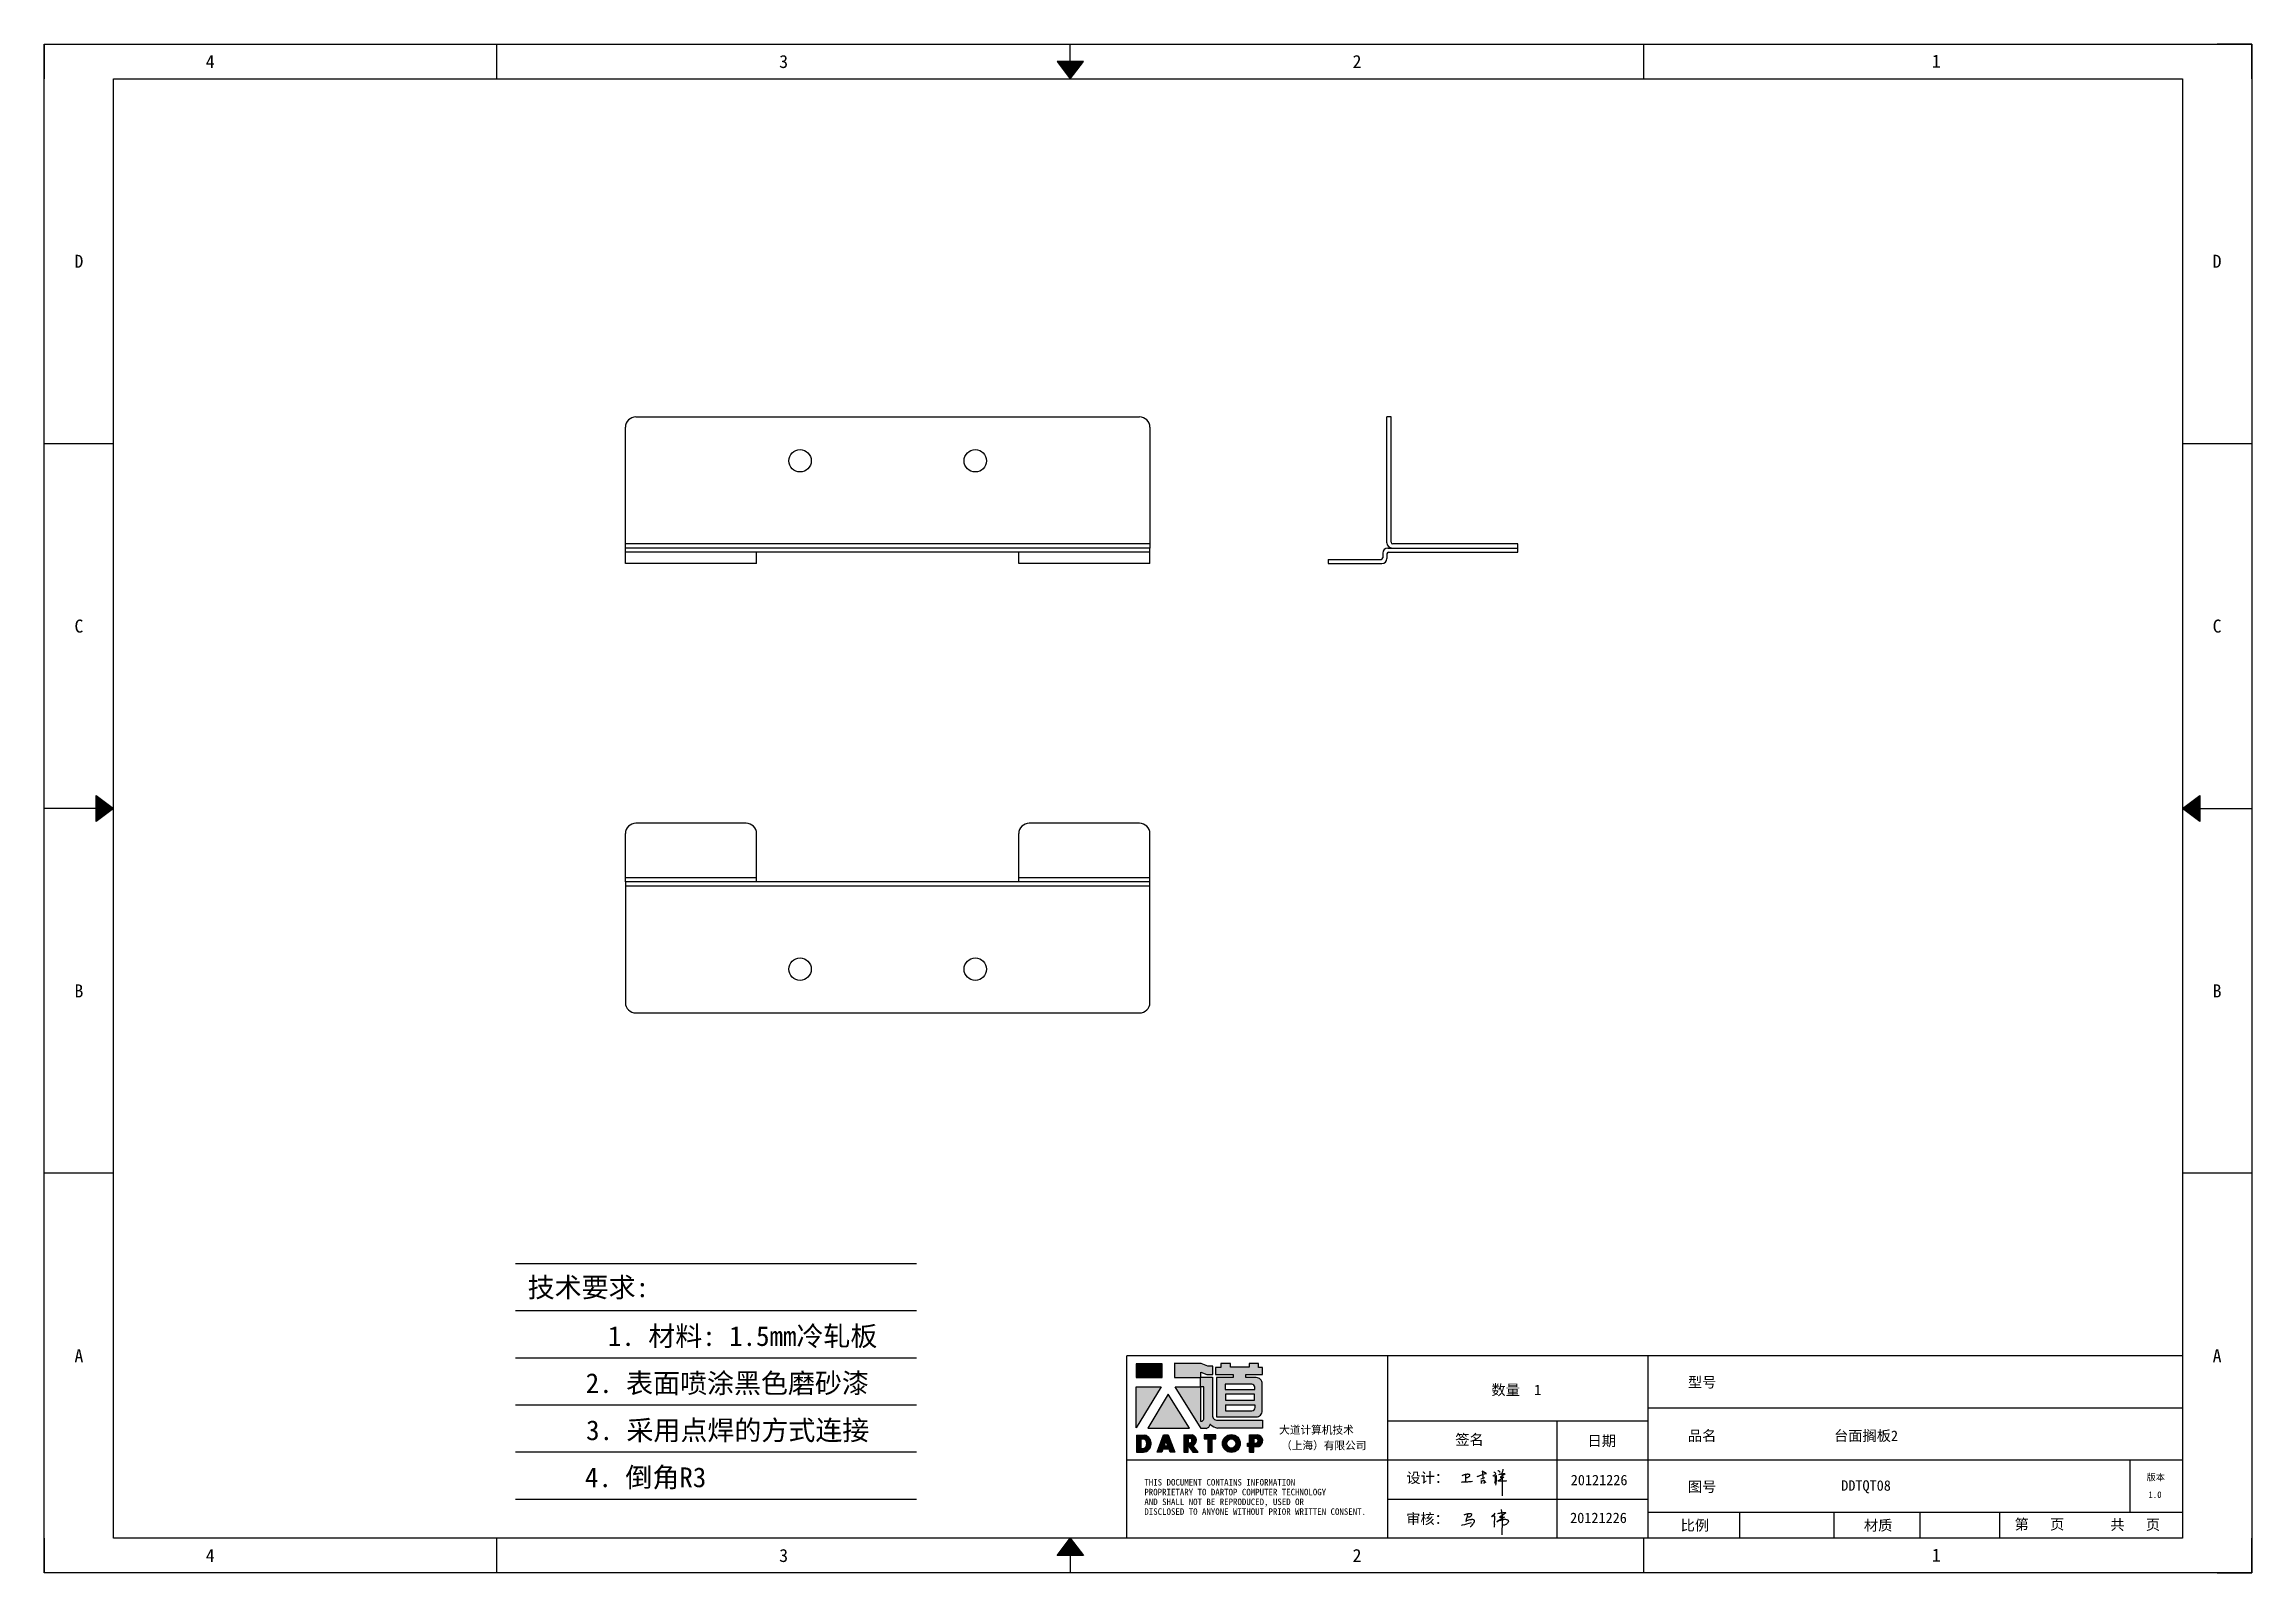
# Model space of a CAD drawing. Header units: millimetres. Extents: x 25928 to 50356, y -44172 to 20163.
# Drawn here: x 28171 to 28811, y -44172 to -43729 of the extents above; entities that cross this region are included whole.
import ezdxf
from ezdxf.enums import TextEntityAlignment as Align

# ---------------------------------------------------------------- set-up
doc = ezdxf.new("R2010")
doc.units = ezdxf.units.MM
doc.linetypes.add('DOT', pattern=[0.25, 0, -0.25])
doc.layers.add('4', color=7, linetype='Continuous')
doc.layers.add('print', color=30, linetype='Continuous')
doc.styles.add('Dartop', font='')
doc.styles.add('HZ', font='')
doc.styles.add('hzHT', font='simhei.ttf')
doc.styles.get('Dartop').set_extended_font_data('FangSong_GB2312')
doc.styles.get('HZ').set_extended_font_data('SimSun')

msp = doc.modelspace()

# ---------------------------------------------------------------- texts
at = {"color": 0}
for s, height, style, p in [('4', 3.777, 'Dartop', (28218.849, -43733.817)), ('3', 3.777, 'Dartop', (28385.038, -43733.817)), ('2', 3.777, 'Dartop', (28551.226, -43733.817)), ('1', 3.777, 'Dartop', (28719.136, -43733.697)), ('D', 3.777, 'Dartop', (28180.787, -43791.731)), ('D', 3.777, 'Dartop', (28800.508, -43791.731)), ('C', 3.777, 'Dartop', (28180.787, -43897.487)), ('C', 3.777, 'Dartop', (28800.508, -43897.487)), ('B', 3.777, 'Dartop', (28180.787, -44003.243)), ('B', 3.777, 'Dartop', (28800.508, -44003.243)), ('A', 3.777, 'Dartop', (28180.787, -44109)), ('A', 3.777, 'Dartop', (28800.508, -44109)), ('数量  1', 3.0216, 'hzHT', (28597.403, -44118.904)), ('型号', 3.0216, 'hzHT', (28651.256, -44116.685)), ('签名', 3.0216, 'hzHT', (28583.829, -44133.304)), ('品名', 3.0216, 'hzHT', (28651.256, -44132.197)), ('台面搁板2', 3.0216, 'hzHT', (28698.763, -44132.197)), ('日期', 3.0216, 'hzHT', (28622.17, -44133.676)), ('20121226', 3.0216, 'hzHT', (28621.394, -44145.036)), ('版本', 1.8885, 'hzHT', (28782.737, -44144.229)), ('图号', 3.0216, 'hzHT', (28651.256, -44146.966)), ('DDTQT08', 3.0216, 'hzHT', (28698.763, -44146.626)), ('1.0', 1.8885, 'Dartop', (28782.509, -44149.276)), ('20121226', 3.0216, 'hzHT', (28621.215, -44156)), ('比例', 3.0216, 'hzHT', (28649.149, -44158.179)), ('材质', 3.0216, 'hzHT', (28702.274, -44158.179)), ('第   页', 3.0216, 'hzHT', (28749.016, -44157.866)), ('共   页', 3.0216, 'hzHT', (28776.772, -44157.976)), ('4', 3.777, 'Dartop', (28218.849, -44166.914)), ('3', 3.777, 'Dartop', (28385.038, -44166.914)), ('2', 3.777, 'Dartop', (28551.226, -44166.914)), ('1', 3.777, 'Dartop', (28719.136, -44166.794))]:
    msp.add_text(s, height=height, dxfattribs=dict(at, style=style)).set_placement(p, align=Align.MIDDLE_CENTER)
at = {"style": 'HZ'}
for s, p in [('技术要求:', (28328.445, -44089.18)), ('     1. 材料: 1.5mm冷轧板', (28363.412, -44103.301)), ('    2. 表面喷涂黑色磨砂漆', (28360.912, -44116.951)), ('3. 采用点焊的方式连接   ', (28374.677, -44130.601)), ('4. 倒角R3           ', (28366.49, -44144.251))]:
    msp.add_text(s, height=5.733, dxfattribs=at).set_placement(p, align=Align.MIDDLE_CENTER)
at = {"color": 0, "style": 'hzHT'}
for s, height, p in [('设计：', 3.0216, (28565.525, -44145.893)), ('AND SHALL NOT BE REPRODUCED, USED OR', 1.8885, (28489.597, -44152.303)), ('THIS DOCUMENT CONTAINS INFORMATION', 1.8885, (28489.597, -44146.637)), ('PROPRIETARY TO DARTOP COMPUTER TECHNOLOGY', 1.8885, (28489.597, -44149.47)), ('DISCLOSED TO ANYONE WITHOUT PRIOR WRITTEN CONSENT.', 1.8885, (28489.597, -44155.136)), ('审核：', 3.0216, (28565.48, -44157.792))]:
    msp.add_text(s, height=height, dxfattribs=at).set_placement(p)
at = {"layer": '4', "color": 0, "style": 'hzHT'}
for s, p in [('大道计算机技术', (28528.657, -44131.637)), ('（上海）有限公司', (28529.227, -44136.154))]:
    msp.add_text(s, height=2.2662, dxfattribs=at).set_placement(p)

# ---------------------------------------------------------------- blocks, each defined once
blk = doc.blocks.new('*U660')
at = {"color": 254, "linetype": 'Continuous', "extrusion": (0, 0, -1)}
for points in [[(-17, 0.333), (-16.812, 0.25), (-17, 0.5)], [(-17, 0.333), (-17.188, 0.25), (-16.812, 0.25)], [(-17, 0.333), (-17, 0.5), (-17.188, 0.25)]]:
    blk.add_solid(points, dxfattribs=at)
blk = doc.blocks.new('*U659')
at = {"color": 254, "linetype": 'Continuous', "extrusion": (0, 0, -1)}
for points in [[(-33.167, 11), (-33, 11), (-33.25, 11.188)], [(-33.167, 11), (-33.25, 11.188), (-33.25, 10.812)], [(-33.167, 11), (-33.25, 10.812), (-33, 11)]]:
    blk.add_solid(points, dxfattribs=at)
blk = doc.blocks.new('*U661')
at = {"color": 254, "linetype": 'Continuous'}
for points in [[(17, 21.667), (17.188, 21.75), (16.812, 21.75)], [(17, 21.667), (16.812, 21.75), (17, 21.5)], [(17, 21.667), (17, 21.5), (17.188, 21.75)]]:
    blk.add_solid(points, dxfattribs=at)
blk = doc.blocks.new('*U658')
at = {"color": 254, "linetype": 'Continuous', "extrusion": (0, 0, -1)}
for points in [[(-0.833, 11), (-0.75, 10.812), (-0.75, 11.188)], [(-0.833, 11), (-0.75, 11.188), (-1, 11)], [(-0.833, 11), (-1, 11), (-0.75, 10.812)]]:
    blk.add_solid(points, dxfattribs=at)
blk = doc.blocks.new('dadao')
for p, q in [((48, 19.2), (44.9, 10.4)), ((44.9, 10.4), (51.2, 10.4)), ((51.2, 10.4), (48, 19.2))]:
    blk.add_line(p, q)
for points in [[(41.8, 121.6), (41.8, 143.7), (-0.4, 143.7), (-0.4, 121.6), (41.8, 121.6)], [(104.8, 122), (104.8, 130.3), (114.1, 126.3), (124.2, 126.3), (124.2, 139.6), (115.9, 139.6), (105.1, 143.9), (61.5, 143.9)], [(61.7, 144), (61.7, 121.3), (103.9, 121.3)], [(113.4, 38.7), (105.1, 38.7), (63, 106.5), (103.9, 106.5), (103.9, 120.9), (103.9, 121.3)], [(109.7, 53.6), (109.7, 106.2), (104.3, 106.2), (104.3, 50.4), (106.6, 50.4)], [(144.6, 94.4), (144.6, 84.8), (192, 84.8), (192, 94.1), (144.9, 94.1)], [(120.2, 45), (119.5, 45), (119.5, 44.6)], [(0, 28), (0, 0), (11.8, 0)], [(0.1, 28), (14, 28)], [(7.1, 21.8), (7.1, 6.1), (12, 6.1)], [(7.1, 21.8), (11.4, 21.8)], [(76.8, 28.2), (76.8, 0), (84.1, 0), (84.1, 11.1), (91.6, -0.1), (100.3, -0.1), (91.7, 11.1)], [(76.8, 28.2), (90.6, 28.2)], [(84, 22.7), (84, 15.3), (87.2, 15.3)], [(84, 22.7), (87.3, 22.7)], [(183.7, 0), (183.7, 9.6), (180.6, 9.6), (180.6, 14.9), (183.8, 14.9), (183.8, 28.1), (196.1, 28.1), (196.5, 28.1)], [(183.7, 0), (190.9, 0), (190.9, 9.6), (198.8, 9.6)], [(194.9, 22.3), (190.8, 22.3), (190.8, 15), (194.4, 15)]]:
    blk.add_lwpolyline(points)
blk.add_lwpolyline([(137.1, 144.2), (137.1, 137.9), (128.3, 137.9), (128.3, 126.5), (157.3, 126.5), (157.3, 121.5), (130.3, 121.5), (130.3, 57.5), (194.4, 57.5, 0.414214), (204.4, 67.5), (204.4, 111.3, 0.414214), (194.4, 121.3), (177.5, 121.3), (177.5, 126.3), (204.7, 126.3), (204.7, 137.7), (198.2, 137.7), (198.2, 143.9), (183.3, 143.9), (183.3, 138), (153, 138), (153, 144.2), (137.1, 144.2)], format="xyb", close=True)
for points in [[(104.8, 122), (123.4, 122), (123.4, 60, 0.414214), (131.4, 52), (204.8, 52), (204.8, 39.1), (131.7, 39.1)], [(144.3, 110.8), (144.3, 101.8), (192.3, 101.8), (192.3, 105.5, 0.414214), (187.3, 110.5), (144.3, 110.5)], [(144.6, 77), (144.6, 67.5), (187.6, 67.5, 0.414214), (192.6, 72.5), (192.6, 76.4), (144.6, 76.4)]]:
    blk.add_lwpolyline(points, format="xyb")
for points in [[(-0.3, 106.2), (40.4, 106.2), (-0.3, 39.7), (-0.3, 106.2)], [(51.7, 94.1), (18.4, 39.3), (86.2, 39.3)], [(43.8, 28.2), (51.8, 28.2), (62.6, -0.1), (55, -0.1), (53.2, 5), (42.9, 5), (41.1, 0), (33.6, 0)], [(110, 28.1), (110, 21.9), (116, 21.9), (116, -0.1), (123.2, -0.1), (123.2, 22), (129.2, 22), (129.2, 28.1), (110, 28.1)]]:
    blk.add_lwpolyline(points, close=True)
for radius in [14.5, 7.44]:
    blk.add_circle((154.2, 14.2), radius)
for centre, radius, start, end in [((99.2, 60.7), 12.6, 305.6399, 325.969), ((111.6, 46.7), 8.19, 282.9811, 347.6627), ((136, 61.7), 22.9, 226.7358, 259.3209), ((8.5, 13.9), 8.49, 294.2143, 69.7177), ((9.6, 14.2), 14.4, 278.6604, 72.3203), ((86.4, 19), 3.8, 282.527, 76.7196), ((88.6, 19.4), 8.95, 290.6073, 77.2124), ((193.7, 18.7), 3.8, 280.9891, 72.5513), ((195.7, 18.6), 9.51, 288.8959, 85.2442)]:
    blk.add_arc(centre, radius, start, end)
blk = doc.blocks.new('h')
for p, q in [((20768.1, -2360.9), (20773, -2359.1)), ((20769.5, -2366.9), (20769.8, -2370.6)), ((20769.8, -2370.6), (20770.9, -2378)), ((20770.9, -2378), (20771.5, -2370.6)), ((20772.4, -2369.3), (20774.9, -2367.8)), ((20773, -2359.1), (20784.1, -2355.2)), ((20773.3, -2331.8), (20775.3, -2338.7)), ((20789.1, -2340.9), (20773.5, -2331.9)), ((20775.3, -2338.7), (20775.6, -2351.2)), ((20775.6, -2351.2), (20775.5, -2357.3)), ((20782.2, -2369.2), (20780, -2377.1)), ((20780, -2377.1), (20788.3, -2371.3)), ((20780.1, -2366.4), (20780.8, -2366.4)), ((20781.9, -2367.4), (20782.2, -2369.2)), ((20845.7, -2343.5), (20848.4, -2353)), ((20848.9, -2370.3), (20847.9, -2424)), ((20848.4, -2353), (20848.9, -2370.3))]:
    blk.add_line(p, q)
for points in [[(20696.6, -2372.4, 0.002073), (20710.6, -2371.9, 0.016137), (20719.6, -2371.3, 0.008314), (20736.9, -2369.3)], [(20699.1, -2348.2, -0.029745), (20704.6, -2345.4, -0.046842), (20708.4, -2344.2, -0.00919), (20714.3, -2343, -0.018517), (20717.2, -2342.5, -0.037841), (20720.3, -2342.4, -0.039541), (20723.2, -2342.8, -0.149785), (20726, -2344.3, -0.204935), (20726.9, -2346.6, -0.074872), (20726.5, -2348.3, -0.061615), (20725.6, -2350.3, -0.034204), (20723.8, -2352.6, -0.045776), (20722.3, -2354.1, -0.054985), (20720.4, -2355.3, -0.036348), (20717.3, -2356.5, -0.067752), (20715.7, -2356.8, -0.043553), (20713.2, -2356.7)], [(20755, -2351.9, -0.024077), (20759.9, -2350.1, -0.013147), (20768.7, -2346.5, -0.00522), (20775.4, -2344.1, -0.018517), (20777.3, -2343.4, -0.008274), (20786.3, -2341, -0.039541), (20788.3, -2340.8, -0.079216), (20789.4, -2341, -0.204935)], [(20813.5, -2350.1, 0.007348), (20815.9, -2348.7, 0.008421), (20818, -2347.3, 0.009459), (20819.7, -2346.2, -0.016325), (20820.7, -2345.5, -0.173771), (20821.8, -2345.3, -0.085159), (20823.9, -2346, -0.125883), (20826, -2347.9, -0.160659), (20826.6, -2350.1, -0.010447), (20826.5, -2352.3, -0.008247), (20826.2, -2355.1, -0.002698), (20825.3, -2374, 0.001562), (20823.9, -2383.7, 0.016137)], [(20816.8, -2335, -0.053561), (20819.6, -2336.1, -0.075272), (20821.3, -2337.3, -0.005295), (20822.5, -2338.5, -0.009337), (20823.1, -2339.1, -0.026146), (20823.7, -2339.8, -0.016644), (20824.5, -2340.9)], [(20832.1, -2329.2, -0.053561), (20834.9, -2330.3, -0.075272), (20836.7, -2331.5, -0.005295), (20837.8, -2332.6, -0.009337), (20838.5, -2333.3, -0.026146), (20839, -2334, -0.016644), (20839.8, -2335.1)], [(20836, -2343.7, -0.02797), (20842.1, -2342.6, -0.048868), (20845.6, -2342.2, -0.00919), (20851.1, -2341.4, -0.018517), (20853.9, -2341.1, -0.037841), (20856.7, -2341.2, -0.039541), (20859.4, -2341.6, -0.018282), (20840.6, -2354.7, -0.000937)], [(20847.6, -2340.2, 0.021784), (20849.6, -2335.9, 0.028296), (20850.8, -2332.4, 0.008136), (20851.9, -2328.2, 0.028913), (20852.2, -2327, 0.08193), (20852.1, -2325.9, 0.075058), (20851.7, -2324.7, 0.275043)]]:
    blk.add_lwpolyline(points, format="xyb")
for points in [[(20711.3, -2343.5), (20711.3, -2343.5), (20711.5, -2355.8), (20710.7, -2368), (20710.6, -2371.9)], [(20821.5, -2350.6), (20822.4, -2359.2), (20822.2, -2364.9), (20821.7, -2369), (20821.3, -2376.3), (20823.6, -2368.5), (20827.2, -2366.3), (20829.5, -2366.3)], [(20840.6, -2354.7), (20850, -2354.7), (20855, -2354.3), (20845.9, -2361.1), (20840.5, -2364), (20833, -2367.5), (20863.2, -2367.4), (20865.9, -2367.3)]]:
    blk.add_lwpolyline(points)
for centre, radius, start, end in [((20773.7, -2371.2), 2.3, 121.9907, 163.60158), ((20787.5, -2406), 40.3, 100.61827, 108.24823), ((20780.8, -2367.6), 1.15, 9.4675, 90)]:
    blk.add_arc(centre, radius, start, end)

# ---------------------------------------------------------------- hatches: boundary and pattern name
for points in [[(28494.739, -44111.339), (28487.205, -44111.339), (28487.205, -44115.275), (28494.739, -44115.275)], [(28494.497, -44118.029), (28487.226, -44118.029), (28487.226, -44129.9)], [(28496.512, -44120.183), (28490.568, -44129.979), (28502.671, -44129.979)], [(28510.356, -44131.984), (28506.917, -44131.984), (28506.917, -44133.075), (28507.99, -44133.075), (28507.99, -44137.007), (28509.275, -44137.007), (28509.275, -44133.072), (28510.356, -44133.072)]]:
    msp.add_hatch(color=0).paths.add_polyline_path(points)
h = msp.add_hatch(color=0)
h.paths.add_polyline_path([(28505.998, -44113.731), (28507.66, -44114.449), (28509.458, -44114.449), (28509.458, -44112.07), (28507.975, -44112.07), (28506.043, -44111.307), (28498.299, -44111.307), (28498.299, -44115.33), (28505.833, -44115.33), (28505.833, -44115.412), (28505.833, -44117.984), (28498.527, -44117.984), (28506.042, -44130.078), (28507.53, -44130.078, 0.2793748), (28508.617, -44129.021), (28508.617, -44128.965), (28508.748, -44128.965, 0.1431454), (28510.796, -44130.008), (28523.855, -44130.008), (28523.855, -44127.714), (28510.741, -44127.714, -0.4142136), (28509.312, -44126.286), (28509.312, -44115.203), (28505.998, -44115.203)])
h.paths.add_polyline_path([(28505.909, -44118.035), (28506.867, -44118.035), (28506.867, -44127.422, -0.0889357), (28506.312, -44127.992), (28505.906, -44127.992)], flags=16)
h = msp.add_hatch(color=0)
h.paths.add_polyline_path([(28523.832, -44112.403), (28522.671, -44112.403), (28522.671, -44111.298), (28520.015, -44111.298), (28520.015, -44112.348), (28514.593, -44112.348), (28514.593, -44111.242), (28511.753, -44111.242), (28511.753, -44112.368), (28510.184, -44112.368), (28510.184, -44114.406), (28515.362, -44114.406), (28515.362, -44115.307), (28510.537, -44115.307), (28510.537, -44126.717), (28521.992, -44126.717, 0.4142136), (28523.777, -44124.931), (28523.777, -44117.118, 0.4142136), (28521.992, -44115.332), (28518.964, -44115.332), (28518.964, -44114.448), (28523.832, -44114.448)])
h.paths.add_polyline_path([(28520.727, -44117.266, -0.4142136), (28521.619, -44118.159), (28521.619, -44118.814), (28513.044, -44118.814), (28513.044, -44117.266)], flags=16)
h.paths.add_polyline_path([(28521.564, -44120.195), (28521.564, -44121.853), (28513.099, -44121.853), (28513.099, -44120.195)], flags=16)
h.paths.add_polyline_path([(28521.675, -44123.346), (28521.675, -44124.056, -0.4142136), (28520.782, -44124.948), (28513.099, -44124.948), (28513.099, -44123.346)], flags=16)
h = msp.add_hatch(color=0)
h.paths.add_polyline_path([(28489.774, -44132.002), (28487.279, -44132.002), (28487.279, -44136.992), (28489.38, -44136.992, 0.7930159)])
h.paths.add_polyline_path([(28489.417, -44135.899), (28488.545, -44135.899), (28488.545, -44133.095), (28489.321, -44133.095, -0.6713609)], flags=16)
h = msp.add_hatch(color=0)
h.paths.add_polyline_path([(28496.531, -44131.961), (28495.107, -44131.961), (28493.277, -44136.998), (28494.625, -44136.998), (28494.942, -44136.105), (28496.769, -44136.105), (28497.093, -44137.008), (28498.453, -44137.008)])
h.paths.add_polyline_path([(28496.42, -44135.143), (28495.288, -44135.143), (28495.844, -44133.56)], flags=16)
h = msp.add_hatch(color=0)
h.paths.add_polyline_path([(28503.45, -44131.964), (28500.997, -44131.964), (28500.997, -44137), (28502.294, -44137), (28502.294, -44135.004), (28503.626, -44137.018), (28505.193, -44137.018), (28503.659, -44135.017, 0.7440549)])
h.paths.add_polyline_path([(28502.282, -44134.258), (28502.282, -44132.936), (28502.861, -44132.936, -0.796809), (28502.852, -44134.258)], flags=16)
h = msp.add_hatch(color=0)
h.paths.add_polyline_path([(28512.226, -44134.464, 1), (28517.398, -44134.464, 1)])
h.paths.add_polyline_path([(28516.14, -44134.464, -1), (28513.483, -44134.464, -1)], flags=16)
h = msp.add_hatch(color=0)
h.paths.add_polyline_path([(28522.358, -44131.976), (28522.284, -44131.976), (28520.097, -44131.976), (28520.097, -44134.326), (28519.516, -44134.326), (28519.516, -44135.281), (28520.087, -44135.281), (28520.087, -44136.992), (28521.364, -44136.992), (28521.364, -44135.274), (28522.767, -44135.274, 0.8123038)])
h.paths.add_polyline_path([(28521.345, -44134.32), (28521.345, -44133.005), (28522.072, -44133.005, -0.7782134), (28521.997, -44134.32)], flags=16)

# ---------------------------------------------------------------- linework, layer by layer
at = {"color": 0, "linetype": 'DOT'}
for p, q in [((28170.715, -43728.781), (28800.508, -43728.781)), ((28170.715, -44161.878), (28170.715, -43738.853)), ((28810.58, -43738.853), (28810.58, -44161.878)), ((28800.508, -44171.95), (28170.715, -44171.95))]:
    msp.add_line(p, q, dxfattribs=at)
at = {"color": 0}
for p, q in [((28170.715, -43728.781), (28170.715, -43738.853)), ((28301.943, -43738.853), (28301.943, -43728.781)), ((28468.132, -43733.817), (28468.132, -43728.781)), ((28634.32, -43738.853), (28634.32, -43728.781)), ((28810.58, -43728.781), (28800.508, -43728.781)), ((28810.58, -43738.853), (28810.58, -43728.781)), ((28190.859, -44161.878), (28190.859, -43738.853)), ((28190.859, -43738.853), (28790.436, -43738.853)), ((28790.436, -43738.853), (28790.436, -44161.878)), ((28190.859, -43844.609), (28170.715, -43844.609)), ((28810.58, -43844.609), (28790.436, -43844.609)), ((28185.823, -43950.365), (28170.715, -43950.365)), ((28795.472, -43950.365), (28810.58, -43950.365)), ((28190.859, -44056.121), (28170.715, -44056.121)), ((28810.58, -44056.121), (28790.436, -44056.121)), ((28790.436, -44109), (28484.499, -44109)), ((28484.499, -44161.878), (28484.499, -44109)), ((28560.039, -44109), (28560.039, -44161.878)), ((28635.579, -44161.878), (28635.579, -44109)), ((28635.579, -44124.108), (28790.436, -44124.108)), ((28560.039, -44127.885), (28635.579, -44127.885)), ((28609.14, -44127.885), (28609.14, -44161.878)), ((28484.499, -44139.216), (28560.039, -44139.216)), ((28560.039, -44139.216), (28790.436, -44139.216)), ((28775.328, -44154.324), (28775.328, -44139.216)), ((28560.039, -44150.547), (28635.579, -44150.547)), ((28635.579, -44154.324), (28790.436, -44154.324)), ((28662.156, -44161.878), (28662.156, -44154.324)), ((28689.545, -44161.878), (28689.545, -44154.324)), ((28714.444, -44161.878), (28714.444, -44154.324)), ((28737.558, -44161.878), (28737.558, -44154.324)), ((28170.715, -44161.878), (28170.715, -44171.95)), ((28790.436, -44161.878), (28190.859, -44161.878)), ((28301.943, -44171.95), (28301.943, -44161.878)), ((28634.32, -44171.95), (28634.32, -44161.878)), ((28810.58, -44171.95), (28810.58, -44161.878)), ((28468.132, -44166.914), (28468.132, -44171.95)), ((28800.508, -44171.95), (28810.58, -44171.95))]:
    msp.add_line(p, q, dxfattribs=at)
for p, q in [((28342.195, -43836.856), (28488.195, -43836.856)), ((28561.083, -43836.856), (28559.883, -43836.856)), ((28559.883, -43873.356), (28559.883, -43836.856)), ((28561.083, -43873.156), (28561.083, -43836.856)), ((28339.195, -43874.856), (28339.195, -43839.856)), ((28491.195, -43839.856), (28491.195, -43874.856)), ((28491.195, -43873.656), (28339.195, -43873.656)), ((28491.195, -43874.856), (28339.195, -43874.856)), ((28339.195, -43879.356), (28339.195, -43874.856)), ((28491.195, -43879.356), (28491.195, -43874.856)), ((28560.183, -43874.856), (28597.883, -43874.856)), ((28597.883, -43873.656), (28561.583, -43873.656)), ((28597.883, -43874.856), (28597.883, -43873.656)), ((28597.883, -43876.056), (28597.883, -43874.856)), ((28491.195, -43876.056), (28339.195, -43876.056)), ((28377.195, -43879.356), (28339.195, -43879.356)), ((28377.195, -43879.356), (28377.195, -43876.056)), ((28453.195, -43879.356), (28453.195, -43876.056)), ((28491.195, -43879.356), (28453.195, -43879.356)), ((28542.883, -43878.156), (28542.883, -43879.356)), ((28542.883, -43878.156), (28558.183, -43878.156)), ((28542.883, -43879.356), (28558.383, -43879.356)), ((28558.683, -43876.356), (28558.683, -43877.656)), ((28559.883, -43876.556), (28559.883, -43877.856)), ((28560.383, -43876.056), (28597.883, -43876.056)), ((28561.383, -43876.056), (28597.883, -43876.056)), ((28339.195, -43971.644), (28339.195, -43957.644)), ((28374.195, -43954.644), (28342.195, -43954.644)), ((28377.195, -43971.644), (28377.195, -43957.644)), ((28453.195, -43971.644), (28453.195, -43957.644)), ((28488.195, -43954.644), (28456.195, -43954.644)), ((28491.195, -43971.644), (28491.195, -43957.644)), ((28377.195, -43970.444), (28339.195, -43970.444)), ((28491.195, -43970.444), (28453.195, -43970.444)), ((28491.195, -43971.644), (28339.195, -43971.644)), ((28339.195, -43971.644), (28339.195, -44006.644)), ((28491.195, -43972.844), (28339.195, -43972.844)), ((28491.195, -44006.644), (28491.195, -43971.644)), ((28342.195, -44009.644), (28488.195, -44009.644)), ((28592.48, -44156.711), (28591.738, -44157.113)), ((28593.014, -44156.426), (28592.48, -44156.711)), ((28592.511, -44155.825), (28593.454, -44155.825)), ((28593.958, -44155.779), (28593.014, -44156.426)), ((28593.048, -44153.585), (28593.265, -44155.395)), ((28593.3, -44156.732), (28593.22, -44160.892)), ((28593.265, -44155.395), (28593.3, -44156.732)), ((28593.454, -44155.825), (28593.958, -44155.779))]:
    msp.add_line(p, q)
for points in [[(28468.132, -43738.853), (28471.909, -43733.817), (28464.355, -43733.817), (28468.132, -43738.853)], [(28190.859, -43950.365), (28185.823, -43954.142), (28185.823, -43946.588), (28190.859, -43950.365)], [(28790.436, -43950.365), (28795.472, -43946.588), (28795.472, -43954.142), (28790.436, -43950.365)], [(28468.132, -44161.878), (28471.909, -44166.914), (28464.355, -44166.914), (28468.132, -44161.878)]]:
    msp.add_lwpolyline(points, close=True, dxfattribs=at)
for points in [[(28582.304, -44155.172, -0.029745), (28582.736, -44154.956, -0.0468422), (28583.029, -44154.861, -0.0091902), (28583.485, -44154.769, -0.0185172), (28583.714, -44154.736, -0.0378406), (28583.95, -44154.729, -0.0395413), (28584.174, -44154.757, -0.1497852), (28584.393, -44154.876, -0.2049352), (28584.46, -44155.05, -0.0748717), (28584.435, -44155.186, -0.0616146), (28584.36, -44155.338, -0.0342039), (28584.225, -44155.516, -0.0457759), (28584.104, -44155.632, -0.054985), (28583.958, -44155.724, -0.0363479), (28583.716, -44155.82, -0.0677521), (28583.594, -44155.841, -0.0435534), (28583.403, -44155.831)], [(28591.738, -44157.113, -0.029745), (28592.411, -44156.775, -0.0468422), (28592.868, -44156.628, -0.0091902), (28593.579, -44156.485, -0.0185172), (28593.936, -44156.433, -0.0378406), (28594.304, -44156.421, -0.0395413), (28594.654, -44156.465, -0.1497852), (28594.996, -44156.652, -0.2049352), (28595.101, -44156.922, -0.0748717), (28595.061, -44157.135, -0.0616146), (28594.945, -44157.372, -0.0342039), (28594.734, -44157.65, -0.0457759), (28594.545, -44157.83, -0.054985), (28594.317, -44157.974, -0.0363479), (28593.939, -44158.124, -0.0677521), (28593.75, -44158.157, -0.0435534), (28593.452, -44158.141)], [(28592.047, -44154.711, -0.0279703), (28592.657, -44154.599, -0.0488679), (28593.011, -44154.561, -0.0091902), (28593.567, -44154.479, -0.0185172), (28593.845, -44154.453, -0.0378406), (28594.131, -44154.459, -0.0395413), (28594.399, -44154.507, -0.0182819), (28592.511, -44155.825, -0.0009369)]]:
    msp.add_lwpolyline(points, format="xyb")
msp.add_lwpolyline([(28583.256, -44154.813), (28583.256, -44154.813), (28583.112, -44155.698), (28582.874, -44156.53), (28582.719, -44157.041)])
for centre in [(28389.795, -43849.556), (28440.595, -43849.556), (28389.795, -43996.944), (28440.595, -43996.944)]:
    msp.add_circle(centre, 3.25)
for centre, radius, start, end in [((28342.195, -43839.856), 3, 90, 180), ((28488.195, -43839.856), 3, 0, 90), ((28560.183, -43876.356), 1.5, 90, 180), ((28561.383, -43873.356), 1.5, 180, 270), ((28561.583, -43873.156), 0.5, 180, 270), ((28558.183, -43877.656), 0.5, 270, 0), ((28558.383, -43877.856), 1.5, 270, 0), ((28560.383, -43876.556), 0.5, 90, 180), ((28342.195, -43957.644), 3, 90, 180), ((28374.195, -43957.644), 3, 0, 90), ((28456.195, -43957.644), 3, 90, 180), ((28488.195, -43957.644), 3, 0, 90), ((28342.195, -44006.644), 3, 180, 270), ((28488.195, -44006.644), 3, 270, 0), ((28585.158, -44161.263), 4.876, 113.202449, 120.017497), ((28584.014, -44158.593), 1.971, 102.47486, 113.202449), ((28586.87, -44171.505), 15.195, 100.36867, 102.47486), ((28584.81, -44160.242), 3.745, 96.125337, 100.36867), ((28584.61, -44158.382), 1.875, 87.457037, 96.125337), ((28584.617, -44158.225), 1.717, 78.399567, 87.457037), ((28584.86, -44157.043), 0.511, 44.324655, 78.399567), ((28584.496, -44156.788), 0.825, 326.76781, 340.871018), ((28585.022, -44156.885), 0.284, 357.998393, 44.324655), ((28584.745, -44156.875), 0.561, 340.871018, 357.998393), ((28586.516, -44149.18), 7.458, 299.265464, 300.9495), ((28603.411, -44211.693), 57.583, 102.46592, 103.2053), ((28564.17, -44127.858), 38.128, 313.366132, 315.296084), ((28590.987, -44155.711), 0.244, 52.375745, 91.291159), ((28376.539, -44148.794), 214.732, 357.565664, 358.057278), ((28590.903, -44155.673), 0.279, 357.196828, 33.705179), ((28584.614, -44155.261), 6.583, 352.912546, 354.802684), ((28587.084, -44155.486), 4.103, 354.802684, 357.196828), ((28581.2, -44156.577), 1.596, 281.076982, 291.212632), ((28546.099, -44014.101), 148.319, 283.91895, 284.971512), ((28583.696, -44157.325), 1.257, 283.816254, 294.030509), ((28583.965, -44157.947), 0.58, 294.836428, 309.901134), ((28576.232, -44150.813), 11.096, 316.919563, 320.58866), ((28582.52, -44156.203), 2.821, 324.094808, 331.378357), ((28584.71, -44157.31), 0.377, 319.573073, 337.48549), ((28583.672, -44156.48), 1.694, 324.910666, 333.348429), ((28711.411, -44176.091), 121.7, 171.410173, 171.768083)]:
    msp.add_arc(centre, radius, start, end)
at = {"layer": 'Defpoints'}
for p, q in [((28307.331, -44082.291), (28423.59, -44082.291)), ((28307.331, -44095.941), (28423.59, -44095.941)), ((28307.331, -44095.941), (28423.59, -44095.941)), ((28307.331, -44109.591), (28423.59, -44109.591)), ((28307.331, -44123.241), (28423.59, -44123.241)), ((28307.331, -44136.891), (28423.59, -44136.891)), ((28307.331, -44150.541), (28423.59, -44150.541))]:
    msp.add_line(p, q, dxfattribs=at)
at = {"layer": 'print'}
msp.add_lwpolyline([(28170.715, -43728.781), (28810.58, -43728.781), (28810.58, -44171.95), (28170.715, -44171.95)], close=True, dxfattribs=at)

# ---------------------------------------------------------------- block references
at = {"color": 0, "linetype": 'Continuous', "xscale": 20.14402654906917, "yscale": 20.14402654906917, "zscale": 20.14402654906917}
for name, p in [('*U661', (28125.683, -44171.95)), ('*U658', (28170.715, -44171.95)), ('*U659', (28125.683, -44171.95)), ('*U660', (28125.683, -44171.95))]:
    msp.add_blockref(name, p, dxfattribs=at)
at = {"color": 0}
for name, p, xscale, yscale, zscale in [('dadao', (28487.279, -44136.992), 0.1785493262159434, 0.1785493262159434, 0.1785493262159434), ('h', (26978.084, -43961.816), 0.07747410198498983, 0.07747410198498983, 0.07747410198498983)]:
    msp.add_blockref(name, p, dxfattribs=dict(at, xscale=xscale, yscale=yscale, zscale=zscale))

msp.set_redraw_order([(e.dxf.handle, doc.entitydb.next_handle()) for e in msp.query("TEXT MTEXT ATTDEF DIMENSION ARC_DIMENSION")])  # texts and dimensions are drawn at this point

doc.saveas('drawing.dxf')
